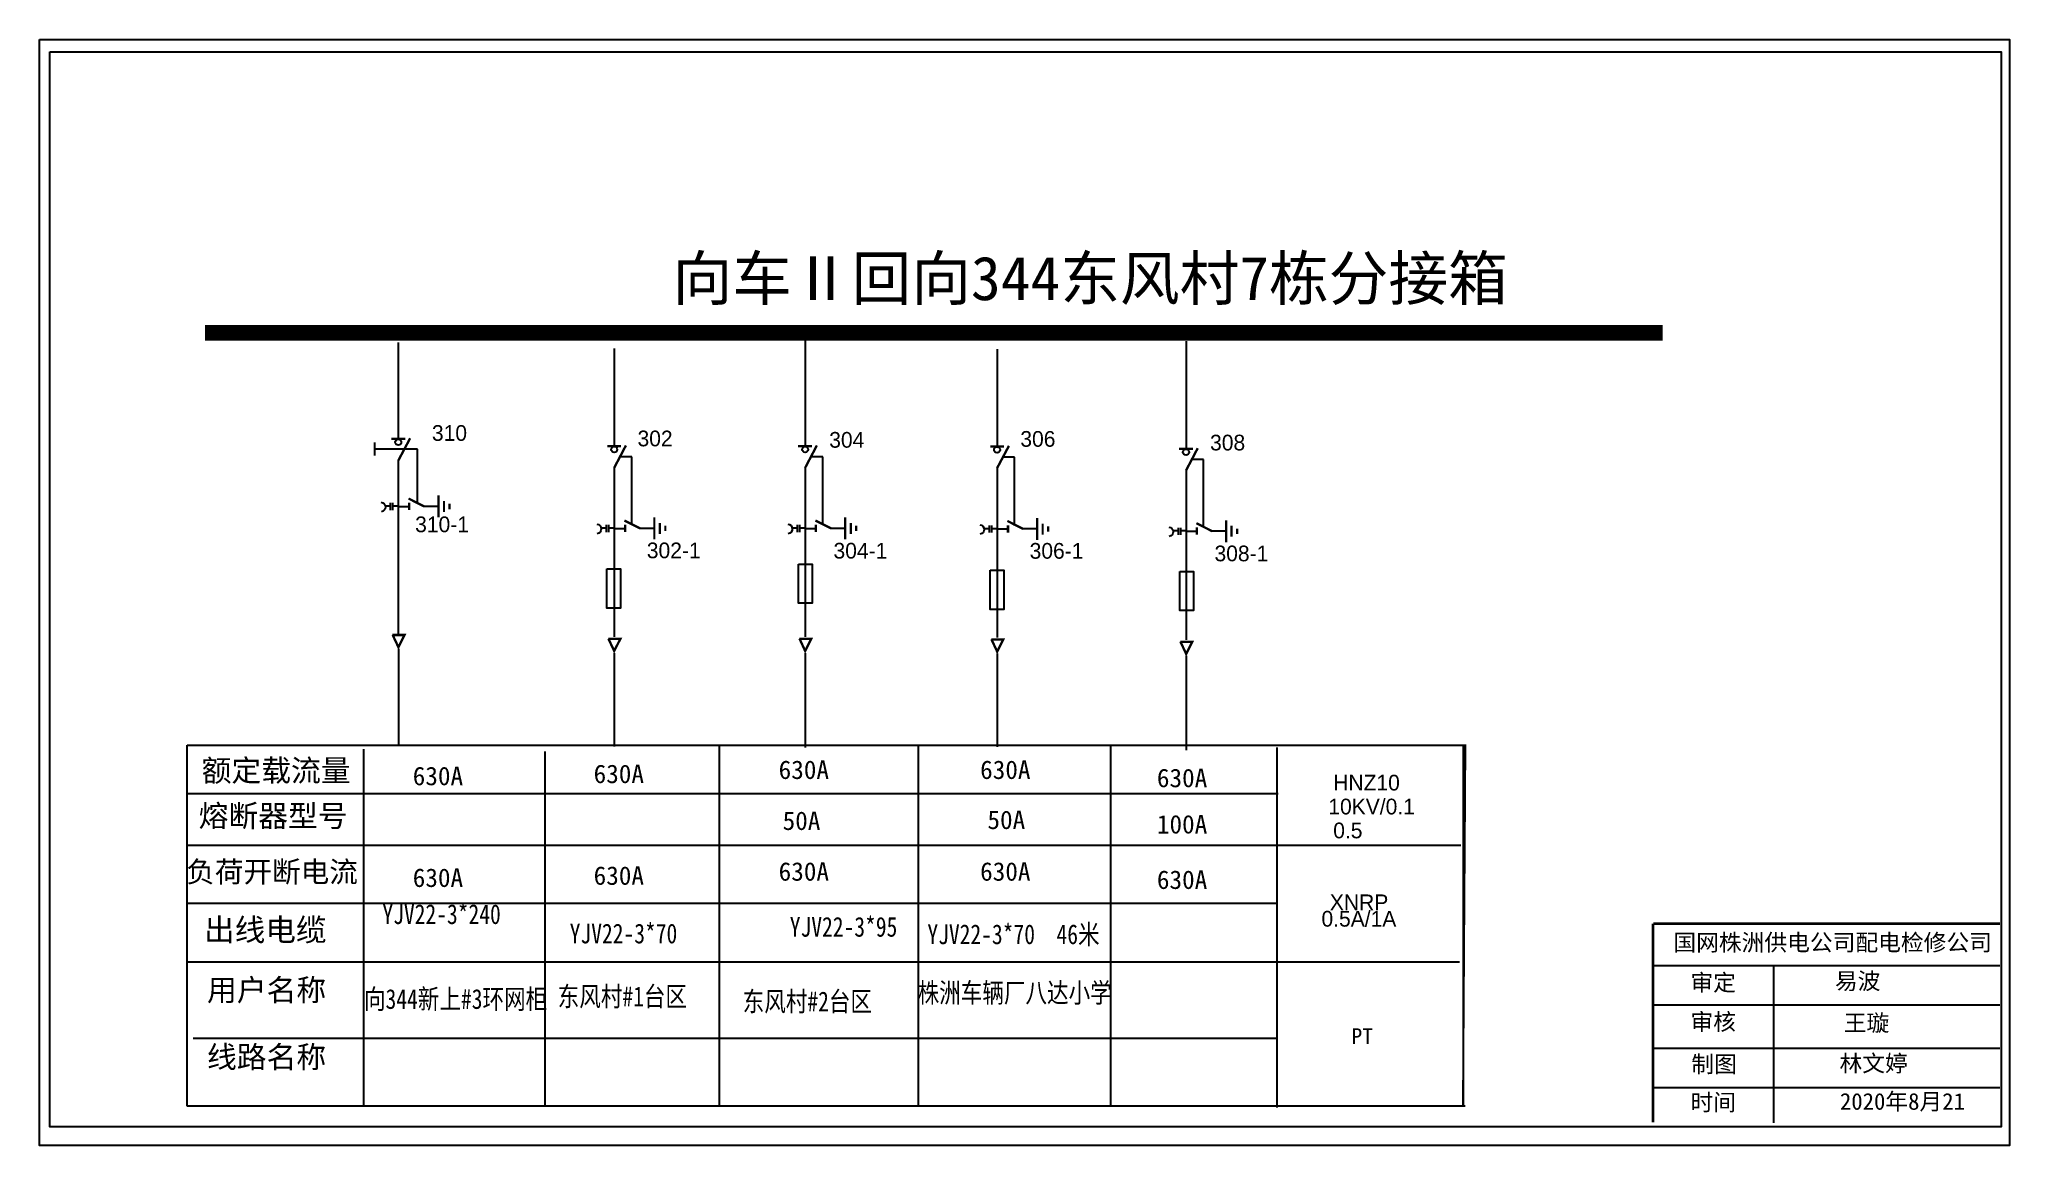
# Model space of a CAD drawing. Extents: x 613 to 1935, y 525 to 1195.
# Drawn here: x 1796.9 to 1926.2, y 908.3 to 981 of the extents above; entities that cross this region are included whole.
import ezdxf

# ---------------------------------------------------------------- set-up
doc = ezdxf.new("R2010")
doc.units = 0
doc.header["$LTSCALE"] = 0.774411
doc.linetypes.add('ACAD_ISO02W100', pattern=[15, 12, -3])
doc.linetypes.add('CENTER', pattern=[50.8, 31.75, -6.35, 6.35, -6.35])
doc.layers.get('0').update_dxf_attribs({"linetype": 'CONTINUOUS'})
doc.styles.add('HZ', font='')
doc.styles.add('hztxt_txtstyle_0.00_0_0', font='simkai.ttf')
doc.styles.add('hztxt_txtstyle_1.80_0_0', font='', dxfattribs={"height": 1.8, "bigfont": 'hztxt.shx'})
doc.styles.add('hztxt_txtstyle_2.70_0_0', font='simkai.ttf', dxfattribs={"height": 2.7})
doc.styles.add('字体', font='', dxfattribs={"height": 2.5})
doc.styles.get('HZ').set_extended_font_data('SimSun')
doc.styles.get('hztxt_txtstyle_1.80_0_0').set_extended_font_data('hztxt')
doc.styles.get('字体').set_extended_font_data('SimSun')

msp = doc.modelspace()

# ---------------------------------------------------------------- texts
at = {"style": 'hztxt_txtstyle_1.80_0_0'}
for s, p in [('310', (1822.68, 954.59)), ('302', (1836.17, 954.23)), ('304', (1848.75, 954.14)), ('306', (1861.29, 954.2)), ('308', (1873.74, 953.96)), ('310-1', (1821.58, 948.59)), ('302-1', (1836.78, 946.88)), ('304-1', (1849.03, 946.86)), ('306-1', (1861.9, 946.85)), ('308-1', (1874.03, 946.68)), ('HNZ10', (1881.82, 931.63)), ('10KV/0.1', (1881.5, 930.06)), ('0.5', (1881.82, 928.49)), ('XNRP', (1881.6, 923.77)), ('0.5A/1A', (1881.05, 922.69))]:
    msp.add_text(s, height=1.032, dxfattribs=at).set_placement(p)
at = {"color": 0, "style": 'HZ', "width": 0.8}
for s, height, p in [('YJV22-3*240', 1.2975, (1819.43, 922.86)), ('YJV22-3*95', 1.297, (1846.16, 922.03)), ('YJV22-3*70', 1.297, (1831.72, 921.59)), ('YJV22-3*70  46米', 1.2975, (1855.19, 921.54)), ('株洲车辆厂八达小学', 1.297, (1854.55, 917.7)), ('向344新上#3环网柜', 1.2975, (1818.22, 917.29)), ('东风村#1台区', 1.297, (1830.93, 917.46)), ('东风村#2台区', 1.297, (1843.07, 917.13))]:
    msp.add_text(s, height=height, dxfattribs=at).set_placement(p)
at = {"insert": (1838.47, 966.7), "char_height": 2.8709, "width": 84.7741, "attachment_point": 1, "style": 'hztxt_txtstyle_2.70_0_0'}
msp.add_mtext('{\\fSimSun|b0|i0|c134|p2;向车Ⅱ回向344东风村7栋分接箱}', dxfattribs=at)
at = {"linetype": 'Continuous', "attachment_point": 1}
for s, insert, char_height, width, style in [('{\\fSimSun|b0|i0|c134|p2;额定载流量}', (1807.57, 933.66), 1.433, 11.0339, 'hztxt_txtstyle_0.00_0_0'), ('{\\fSimSun|b0|i0|c134|p2;630A}', (1845.43, 933.6), 1.2149, 9.7693, 'hztxt_txtstyle_0.00_0_0'), ('{\\fSimSun|b0|i0|c134|p2;630A}', (1858.65, 933.6), 1.2149, 9.7693, 'hztxt_txtstyle_0.00_0_0'), ('{\\fSimSun|b0|i0|c134|p2;630A}', (1821.42, 933.19), 1.2149, 9.7693, 'hztxt_txtstyle_0.00_0_0'), ('{\\fSimSun|b0|i0|c134|p2;630A}', (1833.29, 933.33), 1.2149, 9.7693, 'hztxt_txtstyle_0.00_0_0'), ('{\\fSimSun|b0|i0|c134|p2;630A}', (1870.25, 933.06), 1.2149, 9.7693, 'hztxt_txtstyle_0.00_0_0'), ('{\\fSimSun|b0|i0|c134|p2;熔断器型号}', (1807.37, 930.68), 1.433, 11.4443, 'hztxt_txtstyle_0.00_0_0'), ('{\\fSimSun|b0|i0|c134|p2;50A}', (1845.69, 930.25), 1.2149, 9.7693, 'hztxt_txtstyle_0.00_0_0'), ('{\\fSimSun|b0|i0|c134|p2;50A}', (1859.13, 930.31), 1.2149, 9.7693, 'hztxt_txtstyle_0.00_0_0'), ('{\\fSimSun|b0|i0|c134|p2;100A}', (1870.25, 930.02), 1.2149, 9.7693, 'hztxt_txtstyle_0.00_0_0'), ('{\\fSimSun|b0|i0|c134|p2;\\H0.96x;负荷开断电流}', (1806.56, 926.98), 1.433, 13.1035, 'hztxt_txtstyle_0.00_0_0'), ('{\\fSimSun|b0|i0|c134|p2;630A}', (1821.42, 926.51), 1.2149, 9.7693, 'hztxt_txtstyle_0.00_0_0'), ('{\\fSimSun|b0|i0|c134|p2;630A}', (1833.29, 926.65), 1.2149, 9.7693, 'hztxt_txtstyle_0.00_0_0'), ('{\\fSimSun|b0|i0|c134|p2;630A}', (1845.43, 926.92), 1.2149, 9.7693, 'hztxt_txtstyle_0.00_0_0'), ('{\\fSimSun|b0|i0|c134|p2;630A}', (1858.65, 926.92), 1.2149, 9.7693, 'hztxt_txtstyle_0.00_0_0'), ('{\\fSimSun|b0|i0|c134|p2;630A}', (1870.25, 926.38), 1.2149, 9.7693, 'hztxt_txtstyle_0.00_0_0'), ('{\\fSimSun|b0|i0|c134|p2;出线电缆}', (1807.73, 923.22), 1.4725, 10.0386, 'hztxt_txtstyle_0.00_0_0'), ('国网株洲供电公司配电检修公司', (1904.14, 922.2), 1.0945, 29.9242, '字体'), ('{\\fSimSun|b0|i0|c134|p2;用户名称}', (1807.92, 919.25), 1.433, 9.7693, 'hztxt_txtstyle_0.00_0_0'), ('审定', (1905.26, 919.57), 1.095, 8.5599, '字体'), ('{\\fSimSun|b0|i0|c134|p2;易波}', (1914.74, 919.67), 1.0945, 8.5599, '字体'), ('审核', (1905.26, 916.99), 1.095, 8.5599, '字体'), ('{\\fSimSun|b0|i0|c134|p2;王璇}', (1915.32, 916.92), 1.0945, 12.0597, '字体'), ('{\\fSimSun|b0|i0|c134|p2;PT}', (1883.02, 916.02), 1.0358, 8.0587, 'hztxt_txtstyle_0.00_0_0'), ('{\\fSimSun|b0|i0|c134|p2;线路名称}', (1807.92, 914.85), 1.433, 9.7693, 'hztxt_txtstyle_0.00_0_0'), ('制图', (1905.32, 914.21), 1.095, 8.5599, '字体'), ('{\\fSimSun|b0|i0|c134|p2;林文婷}', (1915.04, 914.26), 1.0945, 8.5599, '字体'), ('时间', (1905.26, 911.7), 1.095, 8.5599, '字体')]:
    msp.add_mtext(s, dxfattribs=dict(at, insert=insert, char_height=char_height, width=width, style=style))
at = {"color": 7, "linetype": 'Continuous', "true_color": 0xffffff, "insert": (1915.07, 911.76), "char_height": 1.095, "width": 8.5599, "attachment_point": 1, "style": '字体'}
msp.add_mtext('2020年8月21', dxfattribs=at)

# ---------------------------------------------------------------- blocks, each defined once
blk = doc.blocks.new('JD')
for points in [[(-2, 0.2), (-2, -0.2), (2, 0.2), (2, -0.2)], [(1, -1.2), (1, -0.8), (-1, -1.2), (-1, -0.8)], [(-0.5, -1.8), (-0.5, -2.2), (0.5, -1.8), (0.5, -2.2)]]:
    blk.add_trace(points)

# ---------------------------------------------------------------- linework, layer by layer
for p, q in [((1820.47, 961.05), (1820.47, 954.74)), ((1834.64, 960.65), (1834.64, 954.27)), ((1847.17, 961.31), (1847.17, 954.27)), ((1859.76, 960.61), (1859.76, 954.24)), ((1872.16, 961.13), (1872.16, 954.09)), ((1820.47, 953.33), (1820.47, 941.86)), ((1834.64, 952.86), (1834.64, 941.71)), ((1847.17, 952.86), (1847.17, 941.71)), ((1859.76, 952.83), (1859.76, 941.68)), ((1872.16, 952.68), (1872.16, 941.53)), ((1820.47, 950.28), (1821.19, 950.28)), ((1822.12, 950.3), (1823.09, 950.3)), ((1834.64, 948.84), (1835.35, 948.84)), ((1836.28, 948.86), (1837.25, 948.86)), ((1847.17, 948.84), (1847.88, 948.84)), ((1848.81, 948.86), (1849.79, 948.86)), ((1859.76, 948.81), (1860.48, 948.81)), ((1861.41, 948.83), (1862.38, 948.83)), ((1872.16, 948.66), (1872.88, 948.66)), ((1873.81, 948.68), (1874.78, 948.68))]:
    msp.add_line(p, q)
at = {"linetype": 'CENTER'}
for p, q in [((1820.48, 940.93), (1820.48, 934.59)), ((1834.64, 940.65), (1834.64, 934.52)), ((1847.17, 940.65), (1847.17, 934.45)), ((1859.77, 940.62), (1859.77, 934.49)), ((1872.17, 940.47), (1872.17, 934.27))]:
    msp.add_line(p, q, dxfattribs=at)
at = {"linetype": 'Continuous'}
for p, q in [((1806.63, 934.6), (1890.48, 934.6)), ((1806.63, 910.9), (1806.63, 934.6)), ((1818.18, 934.35), (1818.18, 910.9)), ((1830.08, 934.19), (1830.08, 910.91)), ((1841.53, 934.56), (1841.53, 910.9)), ((1854.59, 934.56), (1854.59, 910.9)), ((1867.2, 934.54), (1867.2, 910.89)), ((1878.13, 934.46), (1878.13, 910.81)), ((1890.48, 934.64), (1890.32, 910.93)), ((1890.35, 934.59), (1890.35, 910.88)), ((1806.63, 931.44), (1878.21, 931.44)), ((1806.63, 928.03), (1890.2, 928.03)), ((1806.63, 924.23), (1878.12, 924.23)), ((1806.63, 920.37), (1890.11, 920.37)), ((1902.82, 920.14), (1925.57, 920.14)), ((1910.71, 920.13), (1910.71, 909.8)), ((1902.82, 917.55), (1925.57, 917.55)), ((1807.01, 915.37), (1878.12, 915.37)), ((1902.82, 914.72), (1925.57, 914.72)), ((1902.82, 912.13), (1925.57, 912.13)), ((1890.48, 910.9), (1806.63, 910.9))]:
    msp.add_line(p, q, dxfattribs=at)
for points in [[(1796.92, 980.95), (1926.2, 980.95), (1926.2, 908.31), (1796.92, 908.31)], [(1797.61, 980.13), (1925.65, 980.13), (1925.65, 909.55), (1797.61, 909.55)], [(1846.74, 946.5), (1847.64, 946.5), (1847.64, 943.92), (1846.74, 943.92)], [(1834.15, 946.19), (1835.05, 946.19), (1835.05, 943.61), (1834.15, 943.61)], [(1859.3, 946.09), (1860.2, 946.09), (1860.2, 943.51), (1859.3, 943.51)], [(1871.76, 946.02), (1872.66, 946.02), (1872.66, 943.44), (1871.76, 943.44)]]:
    msp.add_lwpolyline(points, close=True, dxfattribs=at)
for points, const_width in [([(1807.79, 961.68), (1903.43, 961.68)], 1.03), ([(1820.02, 954.72), (1820.93, 954.72)], 0.155), ([(1820.47, 953.29), (1821.25, 954.76)], 0.155), ([(1834.18, 954.25), (1835.09, 954.25)], 0.155), ([(1834.64, 952.82), (1835.41, 954.29)], 0.155), ([(1846.71, 954.25), (1847.62, 954.25)], 0.155), ([(1847.17, 952.82), (1847.94, 954.29)], 0.155), ([(1859.31, 954.22), (1860.22, 954.22)], 0.155), ([(1859.76, 952.79), (1860.54, 954.26)], 0.155), ([(1871.7, 954.07), (1872.62, 954.07)], 0.155), ([(1872.16, 952.64), (1872.93, 954.11)], 0.155), ([(1821.15, 950.8), (1822.18, 950.28)], 0.155), ([(1821.19, 950.52), (1821.19, 950.05)], 0.155), ([(1835.31, 949.36), (1836.34, 948.84)], 0.155), ([(1835.35, 949.08), (1835.35, 948.61)], 0.155), ([(1847.84, 949.36), (1848.87, 948.84)], 0.155), ([(1847.88, 949.08), (1847.88, 948.61)], 0.155), ([(1860.44, 949.33), (1861.47, 948.81)], 0.155), ([(1860.48, 949.05), (1860.48, 948.57)], 0.155), ([(1872.84, 949.18), (1873.87, 948.66)], 0.155), ([(1872.88, 948.9), (1872.88, 948.42)], 0.155), ([(1820.09, 941.84), (1820.88, 941.84), (1820.48, 941.04), (1820.1, 941.85)], 0.155), ([(1834.25, 941.58), (1835.04, 941.58), (1834.64, 940.79), (1834.26, 941.6)], 0.155), ([(1846.79, 941.58), (1847.57, 941.58), (1847.17, 940.79), (1846.8, 941.6)], 0.155), ([(1859.38, 941.55), (1860.17, 941.55), (1859.77, 940.75), (1859.39, 941.56)], 0.155), ([(1871.78, 941.4), (1872.57, 941.4), (1872.17, 940.6), (1871.79, 941.41)], 0.155)]:
    msp.add_lwpolyline(points, dxfattribs=dict(const_width=const_width))
for points in [[(1818.91, 954.48), (1818.91, 953.62)], [(1819.95, 950.29), (1819.63, 950.29)], [(1819.95, 950.51), (1819.95, 950.04)], [(1820.1, 950.51), (1820.1, 950.04)], [(1820.47, 950.29), (1820.1, 950.29)], [(1834.11, 949.07), (1834.11, 948.6)], [(1834.26, 949.07), (1834.26, 948.6)], [(1846.65, 949.07), (1846.65, 948.6)], [(1846.79, 949.07), (1846.79, 948.6)], [(1859.24, 949.04), (1859.24, 948.56)], [(1859.39, 949.04), (1859.39, 948.56)], [(1834.11, 948.85), (1833.79, 948.85)], [(1834.63, 948.85), (1834.26, 948.85)], [(1846.65, 948.85), (1846.32, 948.85)], [(1847.17, 948.85), (1846.79, 948.85)], [(1859.24, 948.82), (1858.92, 948.82)], [(1859.76, 948.82), (1859.39, 948.82)], [(1871.64, 948.67), (1871.31, 948.67)], [(1871.64, 948.88), (1871.64, 948.41)], [(1871.79, 948.88), (1871.79, 948.41)], [(1872.16, 948.67), (1871.79, 948.67)]]:
    msp.add_lwpolyline(points)
at = {"linetype": 'ACAD_ISO02W100'}
for points in [[(1821.74, 950.53), (1821.74, 954.05), (1818.91, 954.05)], [(1835.79, 949.07), (1835.79, 953.54), (1835.01, 953.54)], [(1848.32, 949.07), (1848.32, 953.54), (1847.55, 953.54)], [(1860.91, 949.04), (1860.91, 953.51), (1860.14, 953.51)], [(1873.31, 948.89), (1873.31, 953.36), (1872.54, 953.36)]]:
    msp.add_lwpolyline(points, dxfattribs=at)
for points in [[(1819.35, 950.56, -0.877934), (1819.36, 949.93)], [(1833.51, 949.12, -0.877934), (1833.52, 948.49)], [(1846.04, 949.12, -0.877934), (1846.06, 948.49)], [(1858.64, 949.08, -0.877934), (1858.65, 948.46)], [(1871.04, 948.93, -0.877934), (1871.05, 948.31)]]:
    msp.add_lwpolyline(points, format="xyb")
at = {"linetype": 'Continuous', "const_width": 0.182}
for points in [[(1902.8, 922.88), (1902.8, 909.84)], [(1902.82, 922.88), (1925.57, 922.88)]]:
    msp.add_lwpolyline(points, dxfattribs=at)
for centre in [(1820.47, 954.5), (1834.64, 954.03), (1847.17, 954.03), (1859.76, 954), (1872.16, 953.85)]:
    msp.add_circle(centre, 0.198)

# ---------------------------------------------------------------- block references
at = {"xscale": 0.3611214716016775, "yscale": 0.3611214716016775, "zscale": 0.3611214716017123, "rotation": 90}
for p in [(1823.11, 950.28), (1837.27, 948.84), (1849.8, 948.84), (1862.39, 948.8), (1874.79, 948.65)]:
    msp.add_blockref('JD', p, dxfattribs=at)

msp.set_redraw_order([(e.dxf.handle, doc.entitydb.next_handle()) for e in msp.query("TEXT MTEXT ATTDEF DIMENSION ARC_DIMENSION")])  # texts and dimensions are drawn at this point

doc.saveas('drawing.dxf')
